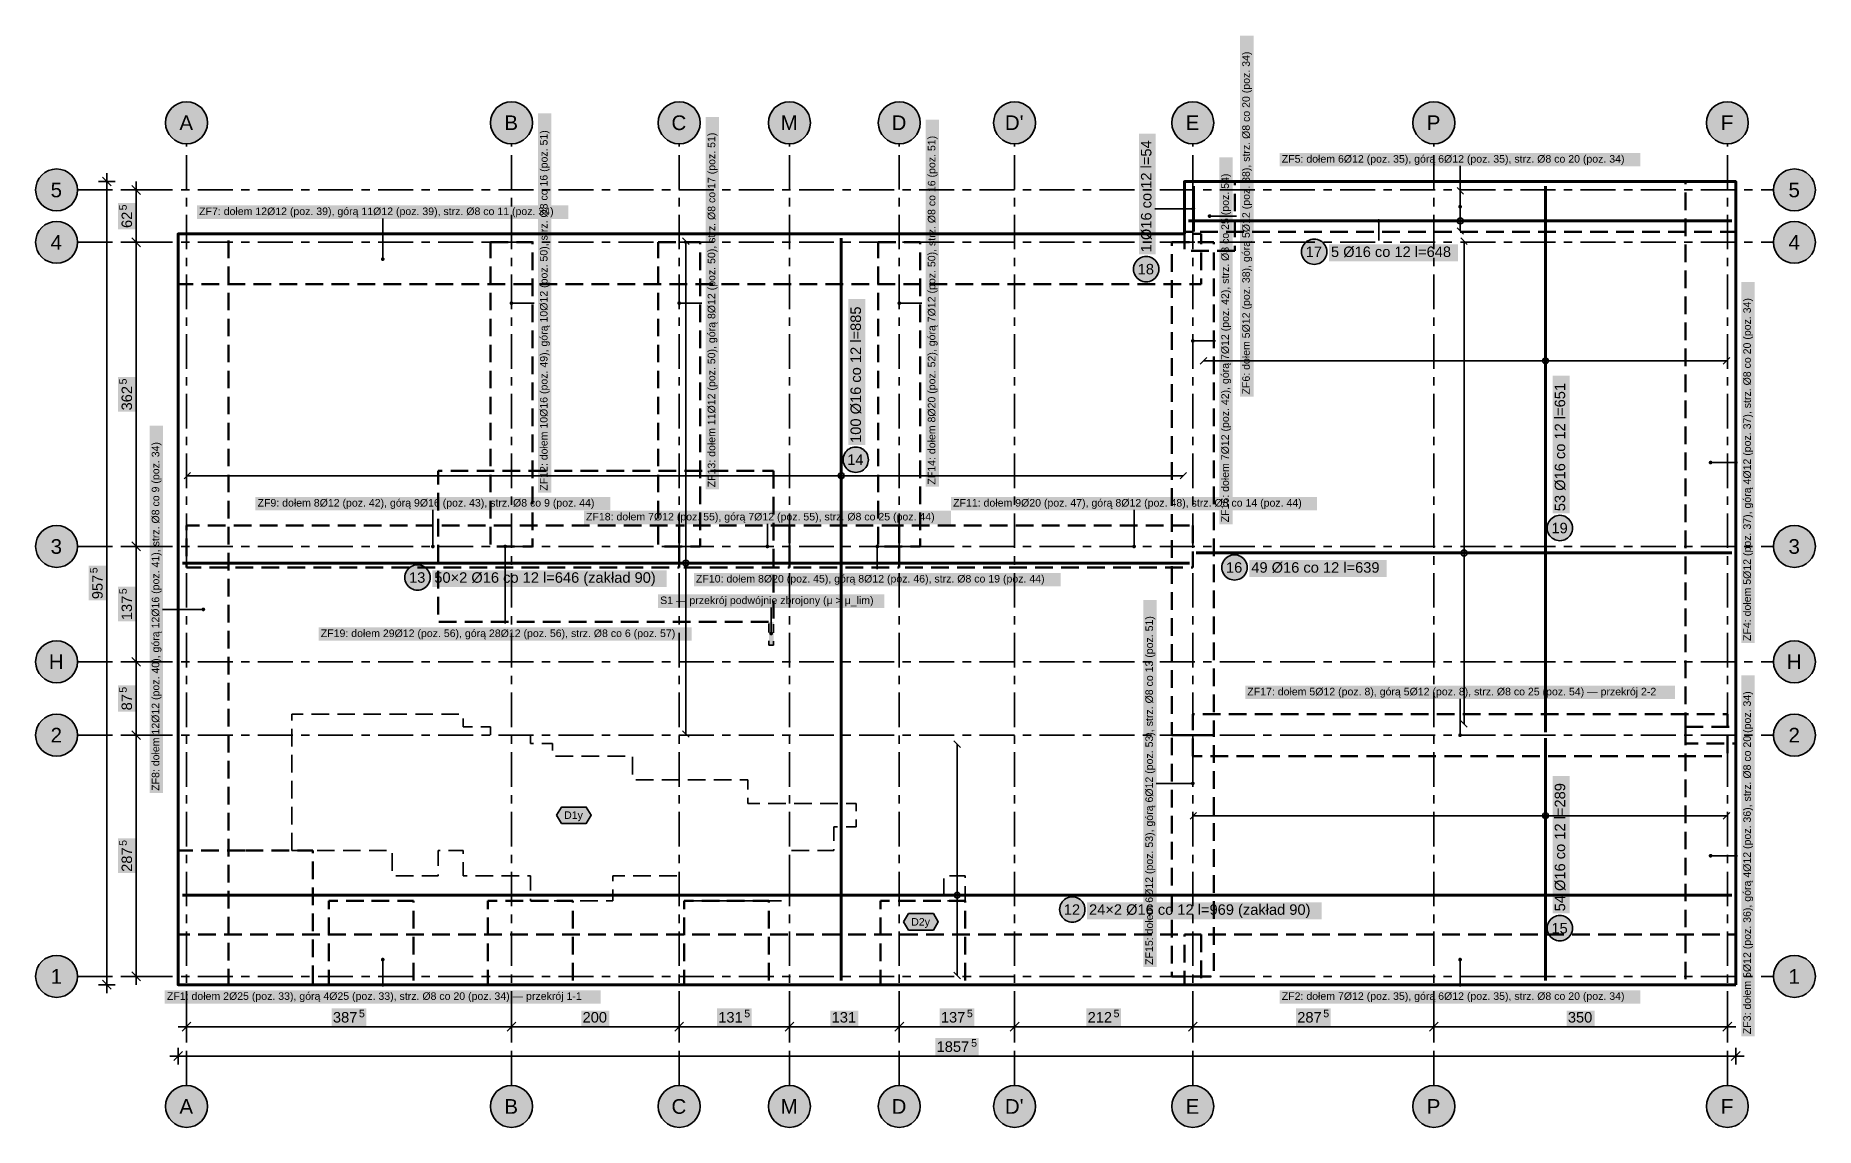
# Model space of a CAD drawing. Header units: metres. Extents: x -1.8 to 19.4, y -1.8 to 11.2.
import ezdxf

# ---------------------------------------------------------------- set-up
doc = ezdxf.new("R2010")
doc.units = ezdxf.units.M
for name, pattern in [('KRESKOWA', [5.25, 4.2, -1.05]), ('KRESKOWA_DROBNA', [3.15, 2.1, -1.05]), ('PUNKTOWA', [10.5, 8.4, -1.05, 0, -1.05])]:
    doc.linetypes.add(name, pattern=pattern)
for name, color, linetype, lineweight in [('A-MASKA', 7, 'Continuous', 18), ('A-OPISY', 2, 'Continuous', 25), ('K-KONSTR', 7, 'Continuous', 50), ('K-OSIE', 1, 'PUNKTOWA', 25), ('K-WYMIARY', 1, 'Continuous', 25), ('K-ZBROJENIE', 1, 'Continuous', 100), ('K-ZBROJENIE-OPIS', 2, 'Continuous', 25)]:
    doc.layers.add(name, color=color, linetype=linetype, lineweight=lineweight)
doc.styles.add('PL_ARIAL', font='arial.ttf')

msp = doc.modelspace()

# ---------------------------------------------------------------- texts
at = {"layer": 'A-OPISY', "style": 'PL_ARIAL'}
for s, p in [('ZF6: dołem 5Ø12 (poz. 38), górą 5Ø12 (poz. 38), strz. Ø8 co 20 (poz. 34)', (12.68, 6.936)), ('ZF12: dołem 10Ø16 (poz. 49), górą 10Ø12 (poz. 50), strz. Ø8 co 16 (poz. 51)', (4.305, 5.789)), ('ZF13: dołem 11Ø12 (poz. 50), górą 8Ø12 (poz. 50), strz. Ø8 co 17 (poz. 51)', (6.305, 5.83)), ('ZF14: dołem 8Ø20 (poz. 52), górą 7Ø12 (poz. 50), strz. Ø8 co 16 (poz. 51)', (8.93, 5.862)), ('ZF16: dołem 7Ø12 (poz. 42), górą 7Ø12 (poz. 42), strz. Ø8 co 25 (poz. 54)', (12.43, 5.412)), ('ZF4: dołem 5Ø12 (poz. 37), górą 4Ø12 (poz. 37), strz. Ø8 co 20 (poz. 34)', (18.655, 3.998)), ('ZF8: dołem 12Ø12 (poz. 40), górą 12Ø16 (poz. 41), strz. Ø8 co 9 (poz. 34)', (-0.325, 2.212)), ('ZF15: dołem 6Ø12 (poz. 53), górą 6Ø12 (poz. 53), strz. Ø8 co 13 (poz. 51)', (11.525, 0.137)), ('ZF3: dołem 5Ø12 (poz. 36), górą 4Ø12 (poz. 36), strz. Ø8 co 20 (poz. 34)', (18.655, -0.689))]:
    msp.add_text(s, height=0.09, rotation=90, dxfattribs=at).set_placement(p)
for s, p in [('ZF5: dołem 6Ø12 (poz. 35), górą 6Ø12 (poz. 35), strz. Ø8 co 20 (poz. 34)', (13.061, 9.7)), ('ZF7: dołem 12Ø12 (poz. 39), górą 11Ø12 (poz. 39), strz. Ø8 co 11 (poz. 34)', (0.15, 9.075)), ('ZF9: dołem 8Ø12 (poz. 42), górą 9Ø16 (poz. 43), strz. Ø8 co 9 (poz. 44)', (0.847, 5.6)), ('ZF18: dołem 7Ø12 (poz. 55), górą 7Ø12 (poz. 55), strz. Ø8 co 25 (poz. 44)', (4.764, 5.435)), ('ZF11: dołem 9Ø20 (poz. 47), górą 8Ø12 (poz. 48), strz. Ø8 co 14 (poz. 44)', (9.142, 5.6)), ('ZF10: dołem 8Ø20 (poz. 45), górą 8Ø12 (poz. 46), strz. Ø8 co 19 (poz. 44)', (6.075, 4.695)), ('ZF19: dołem 29Ø12 (poz. 56), górą 28Ø12 (poz. 56), strz. Ø8 co 6 (poz. 57)', (1.601, 4.045)), ('ZF17: dołem 5Ø12 (poz. 8), górą 5Ø12 (poz. 8), strz. Ø8 co 25 (poz. 54) — przekrój 2-2', (12.65, 3.35)), ('ZF1: dołem 2Ø25 (poz. 33), górą 4Ø25 (poz. 33), strz. Ø8 co 20 (poz. 34) — przekrój 1-1', (-0.234, -0.28)), ('ZF2: dołem 7Ø12 (poz. 35), górą 6Ø12 (poz. 35), strz. Ø8 co 20 (poz. 34)', (13.061, -0.28))]:
    msp.add_text(s, height=0.09, dxfattribs=at).set_placement(p)
at = {"layer": 'K-OSIE', "style": 'PL_ARIAL'}
for s, p in [('A', (-0.085, 10.088)), ('B', (3.79, 10.088)), ('C', (5.783, 10.088)), ('M', (7.084, 10.088)), ('D', (8.408, 10.088)), ("D'", (9.759, 10.088)), ('E', (11.915, 10.088)), ('P', (14.79, 10.088)), ('F', (18.297, 10.088)), ('5', (-1.621, 9.287)), ('5', (19.104, 9.287)), ('4', (-1.621, 8.662)), ('4', (19.104, 8.662)), ('3', (-1.621, 5.037)), ('3', (19.104, 5.037)), ('H', (-1.642, 3.663)), ('H', (19.083, 3.663)), ('2', (-1.621, 2.788)), ('2', (19.104, 2.788)), ('1', (-1.621, -0.088)), ('1', (19.104, -0.088)), ('A', (-0.085, -1.638)), ('B', (3.79, -1.638)), ('C', (5.783, -1.638)), ('M', (7.084, -1.638)), ('D', (8.408, -1.638)), ("D'", (9.759, -1.638)), ('E', (11.915, -1.638)), ('P', (14.79, -1.638)), ('F', (18.297, -1.638))]:
    msp.add_text(s, height=0.175, dxfattribs=at).set_placement(p)
at = {"layer": 'K-WYMIARY', "style": 'PL_ARIAL'}
for s, height, p in [('5', 0.09, (-0.713, 9.131)), ('62', 0.125, (-0.65, 8.921)), ('5', 0.09, (-0.713, 7.056)), ('362', 0.125, (-0.65, 6.746)), ('5', 0.09, (-1.062, 4.806)), ('957', 0.125, (-1, 4.496)), ('5', 0.09, (-0.713, 4.556)), ('137', 0.125, (-0.65, 4.246)), ('5', 0.09, (-0.713, 3.381)), ('87', 0.125, (-0.65, 3.171)), ('5', 0.09, (-0.713, 1.556)), ('287', 0.125, (-0.65, 1.246))]:
    msp.add_text(s, height=height, rotation=90, dxfattribs=at).set_placement(p)
for s, height, p in [('387', 0.125, (1.746, -0.55)), ('5', 0.09, (2.056, -0.487)), ('200', 0.125, (4.723, -0.55)), ('131', 0.125, (6.341, -0.55)), ('5', 0.09, (6.651, -0.487)), ('131', 0.125, (7.693, -0.55)), ('137', 0.125, (8.996, -0.55)), ('5', 0.09, (9.306, -0.487)), ('212', 0.125, (10.746, -0.55)), ('5', 0.09, (11.056, -0.487)), ('287', 0.125, (13.246, -0.55)), ('5', 0.09, (13.556, -0.487)), ('350', 0.125, (16.473, -0.55)), ('1857', 0.125, (8.945, -0.9)), ('5', 0.09, (9.357, -0.838))]:
    msp.add_text(s, height=height, dxfattribs=at).set_placement(p)
at = {"layer": 'K-ZBROJENIE-OPIS', "style": 'PL_ARIAL'}
for s, p in [('1 Ø16 co 12 l=54', (11.507, 8.631)), ('100 Ø16 co 12 l=885', (8.043, 6.359)), ('53 Ø16 co 12 l=651', (16.441, 5.545)), ('54 Ø16 co 12 l=289', (16.441, 0.775))]:
    msp.add_text(s, height=0.125, rotation=90, dxfattribs=at).set_placement(p)
for s, height, p in [('5 Ø16 co 12 l=648', 0.125, (13.648, 8.575)), ('18', 0.125, (11.343, 8.368)), ('17', 0.125, (13.347, 8.575)), ('14', 0.125, (7.879, 6.097)), ('19', 0.125, (16.277, 5.282)), ('16', 0.125, (12.396, 4.812)), ('49 Ø16 co 12 l=639', 0.125, (12.698, 4.812)), ('13', 0.125, (2.654, 4.692)), ('50×2 Ø16 co 12 l=646 (zakład 90)', 0.125, (2.955, 4.692)), ('S1 — przekrój podwójnie zbrojony (μ > μ_lim)', 0.09, (5.648, 4.438)), ('D1y', 0.09, (4.503, 1.877)), ('12', 0.125, (10.462, 0.734)), ('24×2 Ø16 co 12 l=969 (zakład 90)', 0.125, (10.763, 0.734)), ('D2y', 0.09, (8.642, 0.605)), ('15', 0.125, (16.277, 0.512))]:
    msp.add_text(s, height=height, dxfattribs=at).set_placement(p)

# ---------------------------------------------------------------- hatches: boundary and pattern name
at = {"layer": 'A-MASKA', "true_color": 0xffffff}
for points in [[(12.725, 6.911), (12.725, 11.214), (12.565, 11.214), (12.565, 6.911)], [(4.35, 5.764), (4.35, 10.286), (4.19, 10.286), (4.19, 5.764)], [(6.35, 5.805), (6.35, 10.245), (6.19, 10.245), (6.19, 5.805)], [(8.975, 5.837), (8.975, 10.213), (8.815, 10.213), (8.815, 5.837)], [(11.559, 8.606), (11.559, 10.044), (11.357, 10.044), (11.357, 8.606)], [(13.036, 9.655), (17.339, 9.655), (17.339, 9.815), (13.036, 9.815)], [(12.475, 5.387), (12.475, 9.763), (12.315, 9.763), (12.315, 5.387)], [(-0.608, 8.906), (-0.608, 9.219), (-0.818, 9.219), (-0.818, 8.906)], [(0.125, 9.03), (4.555, 9.03), (4.555, 9.19), (0.125, 9.19)], [(13.623, 8.523), (15.163, 8.523), (15.163, 8.725), (13.623, 8.725)], [(8.095, 6.334), (8.095, 8.076), (7.893, 8.076), (7.893, 6.334)], [(18.7, 3.973), (18.7, 8.277), (18.54, 8.277), (18.54, 3.973)], [(-0.608, 6.731), (-0.608, 7.144), (-0.818, 7.144), (-0.818, 6.731)], [(16.493, 5.52), (16.493, 7.16), (16.291, 7.16), (16.291, 5.52)], [(-0.28, 2.187), (-0.28, 6.563), (-0.44, 6.563), (-0.44, 2.187)], [(0.822, 5.555), (5.053, 5.555), (5.053, 5.715), (0.822, 5.715)], [(4.739, 5.39), (9.115, 5.39), (9.115, 5.55), (4.739, 5.55)], [(9.117, 5.555), (13.483, 5.555), (13.483, 5.715), (9.117, 5.715)], [(-0.958, 4.481), (-0.958, 4.894), (-1.167, 4.894), (-1.167, 4.481)], [(12.673, 4.76), (14.313, 4.76), (14.313, 4.962), (12.673, 4.962)], [(2.93, 4.64), (5.727, 4.64), (5.727, 4.842), (2.93, 4.842)], [(6.05, 4.65), (10.426, 4.65), (10.426, 4.81), (6.05, 4.81)], [(-0.608, 4.231), (-0.608, 4.644), (-0.818, 4.644), (-0.818, 4.231)], [(5.623, 4.393), (8.322, 4.393), (8.322, 4.553), (5.623, 4.553)], [(11.57, 0.112), (11.57, 4.488), (11.41, 4.488), (11.41, 0.112)], [(1.576, 4), (6.024, 4), (6.024, 4.16), (1.576, 4.16)], [(-0.608, 3.156), (-0.608, 3.469), (-0.818, 3.469), (-0.818, 3.156)], [(12.625, 3.305), (17.75, 3.305), (17.75, 3.465), (12.625, 3.465)], [(18.7, -0.714), (18.7, 3.589), (18.54, 3.589), (18.54, -0.714)], [(16.493, 0.75), (16.493, 2.39), (16.291, 2.39), (16.291, 0.75)], [(-0.608, 1.231), (-0.608, 1.644), (-0.818, 1.644), (-0.818, 1.231)], [(10.738, 0.682), (13.536, 0.682), (13.536, 0.884), (10.738, 0.884)], [(-0.259, -0.325), (4.939, -0.325), (4.939, -0.165), (-0.259, -0.165)], [(13.036, -0.325), (17.339, -0.325), (17.339, -0.165), (13.036, -0.165)], [(1.731, -0.592), (2.144, -0.592), (2.144, -0.382), (1.731, -0.382)], [(4.708, -0.592), (5.042, -0.592), (5.042, -0.41), (4.708, -0.41)], [(6.326, -0.592), (6.739, -0.592), (6.739, -0.382), (6.326, -0.382)], [(7.678, -0.592), (8.012, -0.592), (8.012, -0.41), (7.678, -0.41)], [(8.981, -0.592), (9.394, -0.592), (9.394, -0.382), (8.981, -0.382)], [(10.731, -0.592), (11.144, -0.592), (11.144, -0.382), (10.731, -0.382)], [(13.231, -0.592), (13.644, -0.592), (13.644, -0.382), (13.231, -0.382)], [(16.458, -0.592), (16.792, -0.592), (16.792, -0.41), (16.458, -0.41)], [(8.93, -0.943), (9.445, -0.943), (9.445, -0.733), (8.93, -0.733)]]:
    msp.add_hatch(color=7, dxfattribs=at).paths.add_polyline_path(points)
at = {"layer": 'A-OPISY', "true_color": 0x000000}
for points in [[(15.21, 9.175), (15.209, 9.181), (15.207, 9.186), (15.203, 9.191), (15.199, 9.194), (15.193, 9.197), (15.188, 9.198), (15.182, 9.197), (15.176, 9.194), (15.172, 9.191), (15.168, 9.186), (15.166, 9.181), (15.165, 9.175), (15.166, 9.169), (15.168, 9.164), (15.172, 9.159), (15.176, 9.156), (15.182, 9.153), (15.188, 9.152), (15.193, 9.153), (15.199, 9.156), (15.203, 9.159), (15.207, 9.164), (15.209, 9.169)], [(12.223, 9.062), (12.222, 9.068), (12.219, 9.074), (12.216, 9.078), (12.211, 9.082), (12.206, 9.084), (12.2, 9.085), (12.194, 9.084), (12.189, 9.082), (12.184, 9.078), (12.181, 9.074), (12.178, 9.068), (12.177, 9.062), (12.178, 9.057), (12.181, 9.051), (12.184, 9.047), (12.189, 9.043), (12.194, 9.041), (12.2, 9.04), (12.206, 9.041), (12.211, 9.043), (12.216, 9.047), (12.219, 9.051), (12.222, 9.057)], [(2.363, 8.55), (2.362, 8.556), (2.359, 8.561), (2.356, 8.566), (2.351, 8.569), (2.346, 8.572), (2.34, 8.573), (2.334, 8.572), (2.329, 8.569), (2.324, 8.566), (2.321, 8.561), (2.318, 8.556), (2.318, 8.55), (2.318, 8.544), (2.321, 8.539), (2.324, 8.534), (2.329, 8.531), (2.334, 8.528), (2.34, 8.527), (2.346, 8.528), (2.351, 8.531), (2.356, 8.534), (2.359, 8.539), (2.362, 8.544)], [(3.897, 8.025), (3.897, 8.031), (3.894, 8.036), (3.891, 8.041), (3.886, 8.044), (3.881, 8.047), (3.875, 8.048), (3.869, 8.047), (3.864, 8.044), (3.859, 8.041), (3.856, 8.036), (3.853, 8.031), (3.853, 8.025), (3.853, 8.019), (3.856, 8.014), (3.859, 8.009), (3.864, 8.006), (3.869, 8.003), (3.875, 8.002), (3.881, 8.003), (3.886, 8.006), (3.891, 8.009), (3.894, 8.014), (3.897, 8.019)], [(5.897, 8.025), (5.897, 8.031), (5.894, 8.036), (5.891, 8.041), (5.886, 8.044), (5.881, 8.047), (5.875, 8.048), (5.869, 8.047), (5.864, 8.044), (5.859, 8.041), (5.856, 8.036), (5.853, 8.031), (5.853, 8.025), (5.853, 8.019), (5.856, 8.014), (5.859, 8.009), (5.864, 8.006), (5.869, 8.003), (5.875, 8.002), (5.881, 8.003), (5.886, 8.006), (5.891, 8.009), (5.894, 8.014), (5.897, 8.019)], [(8.523, 8.025), (8.522, 8.031), (8.519, 8.036), (8.516, 8.041), (8.511, 8.044), (8.506, 8.047), (8.5, 8.048), (8.494, 8.047), (8.489, 8.044), (8.484, 8.041), (8.481, 8.036), (8.478, 8.031), (8.477, 8.025), (8.478, 8.019), (8.481, 8.014), (8.484, 8.009), (8.489, 8.006), (8.494, 8.003), (8.5, 8.002), (8.506, 8.003), (8.511, 8.006), (8.516, 8.009), (8.519, 8.014), (8.522, 8.019)], [(12.023, 7.575), (12.022, 7.581), (12.019, 7.586), (12.016, 7.591), (12.011, 7.594), (12.006, 7.597), (12, 7.598), (11.994, 7.597), (11.989, 7.594), (11.984, 7.591), (11.981, 7.586), (11.978, 7.581), (11.977, 7.575), (11.978, 7.569), (11.981, 7.564), (11.984, 7.559), (11.989, 7.556), (11.994, 7.553), (12, 7.553), (12.006, 7.553), (12.011, 7.556), (12.016, 7.559), (12.019, 7.564), (12.022, 7.569)], [(18.198, 6.125), (18.197, 6.131), (18.194, 6.136), (18.191, 6.141), (18.186, 6.144), (18.181, 6.147), (18.175, 6.147), (18.169, 6.147), (18.164, 6.144), (18.159, 6.141), (18.156, 6.136), (18.153, 6.131), (18.152, 6.125), (18.153, 6.119), (18.156, 6.114), (18.159, 6.109), (18.164, 6.106), (18.169, 6.103), (18.175, 6.103), (18.181, 6.103), (18.186, 6.106), (18.191, 6.109), (18.194, 6.114), (18.197, 6.119)], [(2.96, 5.125), (2.959, 5.131), (2.957, 5.136), (2.953, 5.141), (2.949, 5.144), (2.943, 5.147), (2.938, 5.147), (2.932, 5.147), (2.926, 5.144), (2.922, 5.141), (2.918, 5.136), (2.916, 5.131), (2.915, 5.125), (2.916, 5.119), (2.918, 5.114), (2.922, 5.109), (2.926, 5.106), (2.932, 5.103), (2.938, 5.103), (2.943, 5.103), (2.949, 5.106), (2.953, 5.109), (2.957, 5.114), (2.959, 5.119)], [(3.822, 5.125), (3.822, 5.131), (3.819, 5.136), (3.816, 5.141), (3.811, 5.144), (3.806, 5.147), (3.8, 5.147), (3.794, 5.147), (3.789, 5.144), (3.784, 5.141), (3.781, 5.136), (3.778, 5.131), (3.777, 5.125), (3.778, 5.119), (3.781, 5.114), (3.784, 5.109), (3.789, 5.106), (3.794, 5.103), (3.8, 5.103), (3.806, 5.103), (3.811, 5.106), (3.816, 5.109), (3.819, 5.114), (3.822, 5.119)], [(6.95, 5.125), (6.949, 5.131), (6.946, 5.136), (6.943, 5.141), (6.938, 5.144), (6.933, 5.147), (6.927, 5.147), (6.921, 5.147), (6.916, 5.144), (6.911, 5.141), (6.908, 5.136), (6.905, 5.131), (6.905, 5.125), (6.905, 5.119), (6.908, 5.114), (6.911, 5.109), (6.916, 5.106), (6.921, 5.103), (6.927, 5.103), (6.933, 5.103), (6.938, 5.106), (6.943, 5.109), (6.946, 5.114), (6.949, 5.119)], [(8.261, 5.125), (8.26, 5.131), (8.257, 5.136), (8.254, 5.141), (8.249, 5.144), (8.244, 5.147), (8.238, 5.147), (8.232, 5.147), (8.227, 5.144), (8.222, 5.141), (8.219, 5.136), (8.216, 5.131), (8.216, 5.125), (8.216, 5.119), (8.219, 5.114), (8.222, 5.109), (8.227, 5.106), (8.232, 5.103), (8.238, 5.103), (8.244, 5.103), (8.249, 5.106), (8.254, 5.109), (8.257, 5.114), (8.26, 5.119)], [(11.323, 5.125), (11.322, 5.131), (11.319, 5.136), (11.316, 5.141), (11.311, 5.144), (11.306, 5.147), (11.3, 5.147), (11.294, 5.147), (11.289, 5.144), (11.284, 5.141), (11.281, 5.136), (11.278, 5.131), (11.277, 5.125), (11.278, 5.119), (11.281, 5.114), (11.284, 5.109), (11.289, 5.106), (11.294, 5.103), (11.3, 5.103), (11.306, 5.103), (11.311, 5.106), (11.316, 5.109), (11.319, 5.114), (11.322, 5.119)], [(0.223, 4.375), (0.222, 4.381), (0.219, 4.386), (0.216, 4.391), (0.211, 4.394), (0.206, 4.397), (0.2, 4.397), (0.194, 4.397), (0.189, 4.394), (0.184, 4.391), (0.181, 4.386), (0.178, 4.381), (0.178, 4.375), (0.178, 4.369), (0.181, 4.364), (0.184, 4.359), (0.189, 4.356), (0.194, 4.353), (0.2, 4.353), (0.206, 4.353), (0.211, 4.356), (0.216, 4.359), (0.219, 4.364), (0.222, 4.369)], [(15.21, 2.875), (15.209, 2.881), (15.207, 2.886), (15.203, 2.891), (15.199, 2.894), (15.193, 2.897), (15.188, 2.897), (15.182, 2.897), (15.176, 2.894), (15.172, 2.891), (15.168, 2.886), (15.166, 2.881), (15.165, 2.875), (15.166, 2.869), (15.168, 2.864), (15.172, 2.859), (15.176, 2.856), (15.182, 2.853), (15.188, 2.853), (15.193, 2.853), (15.199, 2.856), (15.203, 2.859), (15.207, 2.864), (15.209, 2.869)], [(12.023, 2.3), (12.022, 2.306), (12.019, 2.311), (12.016, 2.316), (12.011, 2.319), (12.006, 2.322), (12, 2.322), (11.994, 2.322), (11.989, 2.319), (11.984, 2.316), (11.981, 2.311), (11.978, 2.306), (11.977, 2.3), (11.978, 2.294), (11.981, 2.289), (11.984, 2.284), (11.989, 2.281), (11.994, 2.278), (12, 2.277), (12.006, 2.278), (12.011, 2.281), (12.016, 2.284), (12.019, 2.289), (12.022, 2.294)], [(18.198, 1.438), (18.197, 1.443), (18.194, 1.449), (18.191, 1.453), (18.186, 1.457), (18.181, 1.459), (18.175, 1.46), (18.169, 1.459), (18.164, 1.457), (18.159, 1.453), (18.156, 1.449), (18.153, 1.443), (18.152, 1.438), (18.153, 1.432), (18.156, 1.426), (18.159, 1.422), (18.164, 1.418), (18.169, 1.416), (18.175, 1.415), (18.181, 1.416), (18.186, 1.418), (18.191, 1.422), (18.194, 1.426), (18.197, 1.432)], [(2.363, 0.2), (2.362, 0.206), (2.359, 0.211), (2.356, 0.216), (2.351, 0.219), (2.346, 0.222), (2.34, 0.223), (2.334, 0.222), (2.329, 0.219), (2.324, 0.216), (2.321, 0.211), (2.318, 0.206), (2.318, 0.2), (2.318, 0.194), (2.321, 0.189), (2.324, 0.184), (2.329, 0.181), (2.334, 0.178), (2.34, 0.178), (2.346, 0.178), (2.351, 0.181), (2.356, 0.184), (2.359, 0.189), (2.362, 0.194)], [(15.21, 0.2), (15.209, 0.206), (15.207, 0.211), (15.203, 0.216), (15.199, 0.219), (15.193, 0.222), (15.188, 0.223), (15.182, 0.222), (15.176, 0.219), (15.172, 0.216), (15.168, 0.211), (15.166, 0.206), (15.165, 0.2), (15.166, 0.194), (15.168, 0.189), (15.172, 0.184), (15.176, 0.181), (15.182, 0.178), (15.188, 0.178), (15.193, 0.178), (15.199, 0.181), (15.203, 0.184), (15.207, 0.189), (15.209, 0.194)]]:
    msp.add_hatch(color=7, dxfattribs=at).paths.add_polyline_path(points)
at = {"layer": 'K-KONSTR', "true_color": 0xf2c4c4}
msp.add_hatch(color=7, dxfattribs=at).paths.add_polyline_path([(7, 3.95), (6.945, 3.95), (6.945, 4.225), (7, 4.225)])
at = {"layer": 'K-OSIE', "true_color": 0xffffff}
for points in [[(0.25, 10.175), (0.248, 10.208), (0.241, 10.24), (0.231, 10.271), (0.217, 10.3), (0.198, 10.327), (0.177, 10.352), (0.152, 10.373), (0.125, 10.392), (0.096, 10.406), (0.065, 10.416), (0.033, 10.423), (0, 10.425), (-0.033, 10.423), (-0.065, 10.416), (-0.096, 10.406), (-0.125, 10.392), (-0.152, 10.373), (-0.177, 10.352), (-0.198, 10.327), (-0.217, 10.3), (-0.231, 10.271), (-0.241, 10.24), (-0.248, 10.208), (-0.25, 10.175), (-0.248, 10.142), (-0.241, 10.11), (-0.231, 10.079), (-0.217, 10.05), (-0.198, 10.023), (-0.177, 9.998), (-0.152, 9.977), (-0.125, 9.958), (-0.096, 9.944), (-0.065, 9.934), (-0.033, 9.927), (0, 9.925), (0.033, 9.927), (0.065, 9.934), (0.096, 9.944), (0.125, 9.958), (0.152, 9.977), (0.177, 9.998), (0.198, 10.023), (0.217, 10.05), (0.231, 10.079), (0.241, 10.11), (0.248, 10.142)], [(4.125, 10.175), (4.123, 10.208), (4.116, 10.24), (4.106, 10.271), (4.092, 10.3), (4.073, 10.327), (4.052, 10.352), (4.027, 10.373), (4, 10.392), (3.971, 10.406), (3.94, 10.416), (3.908, 10.423), (3.875, 10.425), (3.842, 10.423), (3.81, 10.416), (3.779, 10.406), (3.75, 10.392), (3.723, 10.373), (3.698, 10.352), (3.677, 10.327), (3.658, 10.3), (3.644, 10.271), (3.634, 10.24), (3.627, 10.208), (3.625, 10.175), (3.627, 10.142), (3.634, 10.11), (3.644, 10.079), (3.658, 10.05), (3.677, 10.023), (3.698, 9.998), (3.723, 9.977), (3.75, 9.958), (3.779, 9.944), (3.81, 9.934), (3.842, 9.927), (3.875, 9.925), (3.908, 9.927), (3.94, 9.934), (3.971, 9.944), (4, 9.958), (4.027, 9.977), (4.052, 9.998), (4.073, 10.023), (4.092, 10.05), (4.106, 10.079), (4.116, 10.11), (4.123, 10.142)], [(6.125, 10.175), (6.123, 10.208), (6.116, 10.24), (6.106, 10.271), (6.092, 10.3), (6.073, 10.327), (6.052, 10.352), (6.027, 10.373), (6, 10.392), (5.971, 10.406), (5.94, 10.416), (5.908, 10.423), (5.875, 10.425), (5.842, 10.423), (5.81, 10.416), (5.779, 10.406), (5.75, 10.392), (5.723, 10.373), (5.698, 10.352), (5.677, 10.327), (5.658, 10.3), (5.644, 10.271), (5.634, 10.24), (5.627, 10.208), (5.625, 10.175), (5.627, 10.142), (5.634, 10.11), (5.644, 10.079), (5.658, 10.05), (5.677, 10.023), (5.698, 9.998), (5.723, 9.977), (5.75, 9.958), (5.779, 9.944), (5.81, 9.934), (5.842, 9.927), (5.875, 9.925), (5.908, 9.927), (5.94, 9.934), (5.971, 9.944), (6, 9.958), (6.027, 9.977), (6.052, 9.998), (6.073, 10.023), (6.092, 10.05), (6.106, 10.079), (6.116, 10.11), (6.123, 10.142)], [(7.44, 10.175), (7.438, 10.208), (7.431, 10.24), (7.421, 10.271), (7.407, 10.3), (7.388, 10.327), (7.367, 10.352), (7.342, 10.373), (7.315, 10.392), (7.286, 10.406), (7.255, 10.416), (7.223, 10.423), (7.19, 10.425), (7.157, 10.423), (7.125, 10.416), (7.094, 10.406), (7.065, 10.392), (7.038, 10.373), (7.013, 10.352), (6.992, 10.327), (6.973, 10.3), (6.959, 10.271), (6.949, 10.24), (6.942, 10.208), (6.94, 10.175), (6.942, 10.142), (6.949, 10.11), (6.959, 10.079), (6.973, 10.05), (6.992, 10.023), (7.013, 9.998), (7.038, 9.977), (7.065, 9.958), (7.094, 9.944), (7.125, 9.934), (7.157, 9.927), (7.19, 9.925), (7.223, 9.927), (7.255, 9.934), (7.286, 9.944), (7.315, 9.958), (7.342, 9.977), (7.367, 9.998), (7.388, 10.023), (7.407, 10.05), (7.421, 10.079), (7.431, 10.11), (7.438, 10.142)], [(8.75, 10.175), (8.748, 10.208), (8.741, 10.24), (8.731, 10.271), (8.717, 10.3), (8.698, 10.327), (8.677, 10.352), (8.652, 10.373), (8.625, 10.392), (8.596, 10.406), (8.565, 10.416), (8.533, 10.423), (8.5, 10.425), (8.467, 10.423), (8.435, 10.416), (8.404, 10.406), (8.375, 10.392), (8.348, 10.373), (8.323, 10.352), (8.302, 10.327), (8.283, 10.3), (8.269, 10.271), (8.259, 10.24), (8.252, 10.208), (8.25, 10.175), (8.252, 10.142), (8.259, 10.11), (8.269, 10.079), (8.283, 10.05), (8.302, 10.023), (8.323, 9.998), (8.348, 9.977), (8.375, 9.958), (8.404, 9.944), (8.435, 9.934), (8.467, 9.927), (8.5, 9.925), (8.533, 9.927), (8.565, 9.934), (8.596, 9.944), (8.625, 9.958), (8.652, 9.977), (8.677, 9.998), (8.698, 10.023), (8.717, 10.05), (8.731, 10.079), (8.741, 10.11), (8.748, 10.142)], [(10.125, 10.175), (10.123, 10.208), (10.116, 10.24), (10.106, 10.271), (10.092, 10.3), (10.073, 10.327), (10.052, 10.352), (10.027, 10.373), (10, 10.392), (9.971, 10.406), (9.94, 10.416), (9.908, 10.423), (9.875, 10.425), (9.842, 10.423), (9.81, 10.416), (9.779, 10.406), (9.75, 10.392), (9.723, 10.373), (9.698, 10.352), (9.677, 10.327), (9.658, 10.3), (9.644, 10.271), (9.634, 10.24), (9.627, 10.208), (9.625, 10.175), (9.627, 10.142), (9.634, 10.11), (9.644, 10.079), (9.658, 10.05), (9.677, 10.023), (9.698, 9.998), (9.723, 9.977), (9.75, 9.958), (9.779, 9.944), (9.81, 9.934), (9.842, 9.927), (9.875, 9.925), (9.908, 9.927), (9.94, 9.934), (9.971, 9.944), (10, 9.958), (10.027, 9.977), (10.052, 9.998), (10.073, 10.023), (10.092, 10.05), (10.106, 10.079), (10.116, 10.11), (10.123, 10.142)], [(12.25, 10.175), (12.248, 10.208), (12.241, 10.24), (12.231, 10.271), (12.217, 10.3), (12.198, 10.327), (12.177, 10.352), (12.152, 10.373), (12.125, 10.392), (12.096, 10.406), (12.065, 10.416), (12.033, 10.423), (12, 10.425), (11.967, 10.423), (11.935, 10.416), (11.904, 10.406), (11.875, 10.392), (11.848, 10.373), (11.823, 10.352), (11.802, 10.327), (11.783, 10.3), (11.769, 10.271), (11.759, 10.24), (11.752, 10.208), (11.75, 10.175), (11.752, 10.142), (11.759, 10.11), (11.769, 10.079), (11.783, 10.05), (11.802, 10.023), (11.823, 9.998), (11.848, 9.977), (11.875, 9.958), (11.904, 9.944), (11.935, 9.934), (11.967, 9.927), (12, 9.925), (12.033, 9.927), (12.065, 9.934), (12.096, 9.944), (12.125, 9.958), (12.152, 9.977), (12.177, 9.998), (12.198, 10.023), (12.217, 10.05), (12.231, 10.079), (12.241, 10.11), (12.248, 10.142)], [(15.125, 10.175), (15.123, 10.208), (15.116, 10.24), (15.106, 10.271), (15.092, 10.3), (15.073, 10.327), (15.052, 10.352), (15.027, 10.373), (15, 10.392), (14.971, 10.406), (14.94, 10.416), (14.908, 10.423), (14.875, 10.425), (14.842, 10.423), (14.81, 10.416), (14.779, 10.406), (14.75, 10.392), (14.723, 10.373), (14.698, 10.352), (14.677, 10.327), (14.658, 10.3), (14.644, 10.271), (14.634, 10.24), (14.627, 10.208), (14.625, 10.175), (14.627, 10.142), (14.634, 10.11), (14.644, 10.079), (14.658, 10.05), (14.677, 10.023), (14.698, 9.998), (14.723, 9.977), (14.75, 9.958), (14.779, 9.944), (14.81, 9.934), (14.842, 9.927), (14.875, 9.925), (14.908, 9.927), (14.94, 9.934), (14.971, 9.944), (15, 9.958), (15.027, 9.977), (15.052, 9.998), (15.073, 10.023), (15.092, 10.05), (15.106, 10.079), (15.116, 10.11), (15.123, 10.142)], [(18.625, 10.175), (18.623, 10.208), (18.616, 10.24), (18.606, 10.271), (18.592, 10.3), (18.573, 10.327), (18.552, 10.352), (18.527, 10.373), (18.5, 10.392), (18.471, 10.406), (18.44, 10.416), (18.408, 10.423), (18.375, 10.425), (18.342, 10.423), (18.31, 10.416), (18.279, 10.406), (18.25, 10.392), (18.223, 10.373), (18.198, 10.352), (18.177, 10.327), (18.158, 10.3), (18.144, 10.271), (18.134, 10.24), (18.127, 10.208), (18.125, 10.175), (18.127, 10.142), (18.134, 10.11), (18.144, 10.079), (18.158, 10.05), (18.177, 10.023), (18.198, 9.998), (18.223, 9.977), (18.25, 9.958), (18.279, 9.944), (18.31, 9.934), (18.342, 9.927), (18.375, 9.925), (18.408, 9.927), (18.44, 9.934), (18.471, 9.944), (18.5, 9.958), (18.527, 9.977), (18.552, 9.998), (18.573, 10.023), (18.592, 10.05), (18.606, 10.079), (18.616, 10.11), (18.623, 10.142)], [(-1.3, 9.375), (-1.302, 9.408), (-1.309, 9.44), (-1.319, 9.471), (-1.333, 9.5), (-1.352, 9.527), (-1.373, 9.552), (-1.398, 9.573), (-1.425, 9.592), (-1.454, 9.606), (-1.485, 9.616), (-1.517, 9.623), (-1.55, 9.625), (-1.583, 9.623), (-1.615, 9.616), (-1.646, 9.606), (-1.675, 9.592), (-1.702, 9.573), (-1.727, 9.552), (-1.748, 9.527), (-1.767, 9.5), (-1.781, 9.471), (-1.791, 9.44), (-1.798, 9.408), (-1.8, 9.375), (-1.798, 9.342), (-1.791, 9.31), (-1.781, 9.279), (-1.767, 9.25), (-1.748, 9.223), (-1.727, 9.198), (-1.702, 9.177), (-1.675, 9.158), (-1.646, 9.144), (-1.615, 9.134), (-1.583, 9.127), (-1.55, 9.125), (-1.517, 9.127), (-1.485, 9.134), (-1.454, 9.144), (-1.425, 9.158), (-1.398, 9.177), (-1.373, 9.198), (-1.352, 9.223), (-1.333, 9.25), (-1.319, 9.279), (-1.309, 9.31), (-1.302, 9.342)], [(19.425, 9.375), (19.423, 9.408), (19.416, 9.44), (19.406, 9.471), (19.392, 9.5), (19.373, 9.527), (19.352, 9.552), (19.327, 9.573), (19.3, 9.592), (19.271, 9.606), (19.24, 9.616), (19.208, 9.623), (19.175, 9.625), (19.142, 9.623), (19.11, 9.616), (19.079, 9.606), (19.05, 9.592), (19.023, 9.573), (18.998, 9.552), (18.977, 9.527), (18.958, 9.5), (18.944, 9.471), (18.934, 9.44), (18.927, 9.408), (18.925, 9.375), (18.927, 9.342), (18.934, 9.31), (18.944, 9.279), (18.958, 9.25), (18.977, 9.223), (18.998, 9.198), (19.023, 9.177), (19.05, 9.158), (19.079, 9.144), (19.11, 9.134), (19.142, 9.127), (19.175, 9.125), (19.208, 9.127), (19.24, 9.134), (19.271, 9.144), (19.3, 9.158), (19.327, 9.177), (19.352, 9.198), (19.373, 9.223), (19.392, 9.25), (19.406, 9.279), (19.416, 9.31), (19.423, 9.342)], [(-1.3, 8.75), (-1.302, 8.783), (-1.309, 8.815), (-1.319, 8.846), (-1.333, 8.875), (-1.352, 8.902), (-1.373, 8.927), (-1.398, 8.948), (-1.425, 8.967), (-1.454, 8.981), (-1.485, 8.991), (-1.517, 8.998), (-1.55, 9), (-1.583, 8.998), (-1.615, 8.991), (-1.646, 8.981), (-1.675, 8.967), (-1.702, 8.948), (-1.727, 8.927), (-1.748, 8.902), (-1.767, 8.875), (-1.781, 8.846), (-1.791, 8.815), (-1.798, 8.783), (-1.8, 8.75), (-1.798, 8.717), (-1.791, 8.685), (-1.781, 8.654), (-1.767, 8.625), (-1.748, 8.598), (-1.727, 8.573), (-1.702, 8.552), (-1.675, 8.533), (-1.646, 8.519), (-1.615, 8.509), (-1.583, 8.502), (-1.55, 8.5), (-1.517, 8.502), (-1.485, 8.509), (-1.454, 8.519), (-1.425, 8.533), (-1.398, 8.552), (-1.373, 8.573), (-1.352, 8.598), (-1.333, 8.625), (-1.319, 8.654), (-1.309, 8.685), (-1.302, 8.717)], [(19.425, 8.75), (19.423, 8.783), (19.416, 8.815), (19.406, 8.846), (19.392, 8.875), (19.373, 8.902), (19.352, 8.927), (19.327, 8.948), (19.3, 8.967), (19.271, 8.981), (19.24, 8.991), (19.208, 8.998), (19.175, 9), (19.142, 8.998), (19.11, 8.991), (19.079, 8.981), (19.05, 8.967), (19.023, 8.948), (18.998, 8.927), (18.977, 8.902), (18.958, 8.875), (18.944, 8.846), (18.934, 8.815), (18.927, 8.783), (18.925, 8.75), (18.927, 8.717), (18.934, 8.685), (18.944, 8.654), (18.958, 8.625), (18.977, 8.598), (18.998, 8.573), (19.023, 8.552), (19.05, 8.533), (19.079, 8.519), (19.11, 8.509), (19.142, 8.502), (19.175, 8.5), (19.208, 8.502), (19.24, 8.509), (19.271, 8.519), (19.3, 8.533), (19.327, 8.552), (19.352, 8.573), (19.373, 8.598), (19.392, 8.625), (19.406, 8.654), (19.416, 8.685), (19.423, 8.717)], [(-1.3, 5.125), (-1.302, 5.158), (-1.309, 5.19), (-1.319, 5.221), (-1.333, 5.25), (-1.352, 5.277), (-1.373, 5.302), (-1.398, 5.323), (-1.425, 5.342), (-1.454, 5.356), (-1.485, 5.366), (-1.517, 5.373), (-1.55, 5.375), (-1.583, 5.373), (-1.615, 5.366), (-1.646, 5.356), (-1.675, 5.342), (-1.702, 5.323), (-1.727, 5.302), (-1.748, 5.277), (-1.767, 5.25), (-1.781, 5.221), (-1.791, 5.19), (-1.798, 5.158), (-1.8, 5.125), (-1.798, 5.092), (-1.791, 5.06), (-1.781, 5.029), (-1.767, 5), (-1.748, 4.973), (-1.727, 4.948), (-1.702, 4.927), (-1.675, 4.908), (-1.646, 4.894), (-1.615, 4.884), (-1.583, 4.877), (-1.55, 4.875), (-1.517, 4.877), (-1.485, 4.884), (-1.454, 4.894), (-1.425, 4.908), (-1.398, 4.927), (-1.373, 4.948), (-1.352, 4.973), (-1.333, 5), (-1.319, 5.029), (-1.309, 5.06), (-1.302, 5.092)], [(19.425, 5.125), (19.423, 5.158), (19.416, 5.19), (19.406, 5.221), (19.392, 5.25), (19.373, 5.277), (19.352, 5.302), (19.327, 5.323), (19.3, 5.342), (19.271, 5.356), (19.24, 5.366), (19.208, 5.373), (19.175, 5.375), (19.142, 5.373), (19.11, 5.366), (19.079, 5.356), (19.05, 5.342), (19.023, 5.323), (18.998, 5.302), (18.977, 5.277), (18.958, 5.25), (18.944, 5.221), (18.934, 5.19), (18.927, 5.158), (18.925, 5.125), (18.927, 5.092), (18.934, 5.06), (18.944, 5.029), (18.958, 5), (18.977, 4.973), (18.998, 4.948), (19.023, 4.927), (19.05, 4.908), (19.079, 4.894), (19.11, 4.884), (19.142, 4.877), (19.175, 4.875), (19.208, 4.877), (19.24, 4.884), (19.271, 4.894), (19.3, 4.908), (19.327, 4.927), (19.352, 4.948), (19.373, 4.973), (19.392, 5), (19.406, 5.029), (19.416, 5.06), (19.423, 5.092)], [(-1.3, 3.75), (-1.302, 3.783), (-1.309, 3.815), (-1.319, 3.846), (-1.333, 3.875), (-1.352, 3.902), (-1.373, 3.927), (-1.398, 3.948), (-1.425, 3.967), (-1.454, 3.981), (-1.485, 3.991), (-1.517, 3.998), (-1.55, 4), (-1.583, 3.998), (-1.615, 3.991), (-1.646, 3.981), (-1.675, 3.967), (-1.702, 3.948), (-1.727, 3.927), (-1.748, 3.902), (-1.767, 3.875), (-1.781, 3.846), (-1.791, 3.815), (-1.798, 3.783), (-1.8, 3.75), (-1.798, 3.717), (-1.791, 3.685), (-1.781, 3.654), (-1.767, 3.625), (-1.748, 3.598), (-1.727, 3.573), (-1.702, 3.552), (-1.675, 3.533), (-1.646, 3.519), (-1.615, 3.509), (-1.583, 3.502), (-1.55, 3.5), (-1.517, 3.502), (-1.485, 3.509), (-1.454, 3.519), (-1.425, 3.533), (-1.398, 3.552), (-1.373, 3.573), (-1.352, 3.598), (-1.333, 3.625), (-1.319, 3.654), (-1.309, 3.685), (-1.302, 3.717)], [(19.425, 3.75), (19.423, 3.783), (19.416, 3.815), (19.406, 3.846), (19.392, 3.875), (19.373, 3.902), (19.352, 3.927), (19.327, 3.948), (19.3, 3.967), (19.271, 3.981), (19.24, 3.991), (19.208, 3.998), (19.175, 4), (19.142, 3.998), (19.11, 3.991), (19.079, 3.981), (19.05, 3.967), (19.023, 3.948), (18.998, 3.927), (18.977, 3.902), (18.958, 3.875), (18.944, 3.846), (18.934, 3.815), (18.927, 3.783), (18.925, 3.75), (18.927, 3.717), (18.934, 3.685), (18.944, 3.654), (18.958, 3.625), (18.977, 3.598), (18.998, 3.573), (19.023, 3.552), (19.05, 3.533), (19.079, 3.519), (19.11, 3.509), (19.142, 3.502), (19.175, 3.5), (19.208, 3.502), (19.24, 3.509), (19.271, 3.519), (19.3, 3.533), (19.327, 3.552), (19.352, 3.573), (19.373, 3.598), (19.392, 3.625), (19.406, 3.654), (19.416, 3.685), (19.423, 3.717)], [(-1.3, 2.875), (-1.302, 2.908), (-1.309, 2.94), (-1.319, 2.971), (-1.333, 3), (-1.352, 3.027), (-1.373, 3.052), (-1.398, 3.073), (-1.425, 3.092), (-1.454, 3.106), (-1.485, 3.116), (-1.517, 3.123), (-1.55, 3.125), (-1.583, 3.123), (-1.615, 3.116), (-1.646, 3.106), (-1.675, 3.092), (-1.702, 3.073), (-1.727, 3.052), (-1.748, 3.027), (-1.767, 3), (-1.781, 2.971), (-1.791, 2.94), (-1.798, 2.908), (-1.8, 2.875), (-1.798, 2.842), (-1.791, 2.81), (-1.781, 2.779), (-1.767, 2.75), (-1.748, 2.723), (-1.727, 2.698), (-1.702, 2.677), (-1.675, 2.658), (-1.646, 2.644), (-1.615, 2.634), (-1.583, 2.627), (-1.55, 2.625), (-1.517, 2.627), (-1.485, 2.634), (-1.454, 2.644), (-1.425, 2.658), (-1.398, 2.677), (-1.373, 2.698), (-1.352, 2.723), (-1.333, 2.75), (-1.319, 2.779), (-1.309, 2.81), (-1.302, 2.842)], [(19.425, 2.875), (19.423, 2.908), (19.416, 2.94), (19.406, 2.971), (19.392, 3), (19.373, 3.027), (19.352, 3.052), (19.327, 3.073), (19.3, 3.092), (19.271, 3.106), (19.24, 3.116), (19.208, 3.123), (19.175, 3.125), (19.142, 3.123), (19.11, 3.116), (19.079, 3.106), (19.05, 3.092), (19.023, 3.073), (18.998, 3.052), (18.977, 3.027), (18.958, 3), (18.944, 2.971), (18.934, 2.94), (18.927, 2.908), (18.925, 2.875), (18.927, 2.842), (18.934, 2.81), (18.944, 2.779), (18.958, 2.75), (18.977, 2.723), (18.998, 2.698), (19.023, 2.677), (19.05, 2.658), (19.079, 2.644), (19.11, 2.634), (19.142, 2.627), (19.175, 2.625), (19.208, 2.627), (19.24, 2.634), (19.271, 2.644), (19.3, 2.658), (19.327, 2.677), (19.352, 2.698), (19.373, 2.723), (19.392, 2.75), (19.406, 2.779), (19.416, 2.81), (19.423, 2.842)], [(-1.3, 0), (-1.302, 0.033), (-1.309, 0.065), (-1.319, 0.096), (-1.333, 0.125), (-1.352, 0.152), (-1.373, 0.177), (-1.398, 0.198), (-1.425, 0.217), (-1.454, 0.231), (-1.485, 0.241), (-1.517, 0.248), (-1.55, 0.25), (-1.583, 0.248), (-1.615, 0.241), (-1.646, 0.231), (-1.675, 0.217), (-1.702, 0.198), (-1.727, 0.177), (-1.748, 0.152), (-1.767, 0.125), (-1.781, 0.096), (-1.791, 0.065), (-1.798, 0.033), (-1.8, 0), (-1.798, -0.033), (-1.791, -0.065), (-1.781, -0.096), (-1.767, -0.125), (-1.748, -0.152), (-1.727, -0.177), (-1.702, -0.198), (-1.675, -0.217), (-1.646, -0.231), (-1.615, -0.241), (-1.583, -0.248), (-1.55, -0.25), (-1.517, -0.248), (-1.485, -0.241), (-1.454, -0.231), (-1.425, -0.217), (-1.398, -0.198), (-1.373, -0.177), (-1.352, -0.152), (-1.333, -0.125), (-1.319, -0.096), (-1.309, -0.065), (-1.302, -0.033)], [(19.425, 0), (19.423, 0.033), (19.416, 0.065), (19.406, 0.096), (19.392, 0.125), (19.373, 0.152), (19.352, 0.177), (19.327, 0.198), (19.3, 0.217), (19.271, 0.231), (19.24, 0.241), (19.208, 0.248), (19.175, 0.25), (19.142, 0.248), (19.11, 0.241), (19.079, 0.231), (19.05, 0.217), (19.023, 0.198), (18.998, 0.177), (18.977, 0.152), (18.958, 0.125), (18.944, 0.096), (18.934, 0.065), (18.927, 0.033), (18.925, 0), (18.927, -0.033), (18.934, -0.065), (18.944, -0.096), (18.958, -0.125), (18.977, -0.152), (18.998, -0.177), (19.023, -0.198), (19.05, -0.217), (19.079, -0.231), (19.11, -0.241), (19.142, -0.248), (19.175, -0.25), (19.208, -0.248), (19.24, -0.241), (19.271, -0.231), (19.3, -0.217), (19.327, -0.198), (19.352, -0.177), (19.373, -0.152), (19.392, -0.125), (19.406, -0.096), (19.416, -0.065), (19.423, -0.033)], [(0.25, -1.55), (0.248, -1.517), (0.241, -1.485), (0.231, -1.454), (0.217, -1.425), (0.198, -1.398), (0.177, -1.373), (0.152, -1.352), (0.125, -1.333), (0.096, -1.319), (0.065, -1.309), (0.033, -1.302), (0, -1.3), (-0.033, -1.302), (-0.065, -1.309), (-0.096, -1.319), (-0.125, -1.333), (-0.152, -1.352), (-0.177, -1.373), (-0.198, -1.398), (-0.217, -1.425), (-0.231, -1.454), (-0.241, -1.485), (-0.248, -1.517), (-0.25, -1.55), (-0.248, -1.583), (-0.241, -1.615), (-0.231, -1.646), (-0.217, -1.675), (-0.198, -1.702), (-0.177, -1.727), (-0.152, -1.748), (-0.125, -1.767), (-0.096, -1.781), (-0.065, -1.791), (-0.033, -1.798), (0, -1.8), (0.033, -1.798), (0.065, -1.791), (0.096, -1.781), (0.125, -1.767), (0.152, -1.748), (0.177, -1.727), (0.198, -1.702), (0.217, -1.675), (0.231, -1.646), (0.241, -1.615), (0.248, -1.583)], [(4.125, -1.55), (4.123, -1.517), (4.116, -1.485), (4.106, -1.454), (4.092, -1.425), (4.073, -1.398), (4.052, -1.373), (4.027, -1.352), (4, -1.333), (3.971, -1.319), (3.94, -1.309), (3.908, -1.302), (3.875, -1.3), (3.842, -1.302), (3.81, -1.309), (3.779, -1.319), (3.75, -1.333), (3.723, -1.352), (3.698, -1.373), (3.677, -1.398), (3.658, -1.425), (3.644, -1.454), (3.634, -1.485), (3.627, -1.517), (3.625, -1.55), (3.627, -1.583), (3.634, -1.615), (3.644, -1.646), (3.658, -1.675), (3.677, -1.702), (3.698, -1.727), (3.723, -1.748), (3.75, -1.767), (3.779, -1.781), (3.81, -1.791), (3.842, -1.798), (3.875, -1.8), (3.908, -1.798), (3.94, -1.791), (3.971, -1.781), (4, -1.767), (4.027, -1.748), (4.052, -1.727), (4.073, -1.702), (4.092, -1.675), (4.106, -1.646), (4.116, -1.615), (4.123, -1.583)], [(6.125, -1.55), (6.123, -1.517), (6.116, -1.485), (6.106, -1.454), (6.092, -1.425), (6.073, -1.398), (6.052, -1.373), (6.027, -1.352), (6, -1.333), (5.971, -1.319), (5.94, -1.309), (5.908, -1.302), (5.875, -1.3), (5.842, -1.302), (5.81, -1.309), (5.779, -1.319), (5.75, -1.333), (5.723, -1.352), (5.698, -1.373), (5.677, -1.398), (5.658, -1.425), (5.644, -1.454), (5.634, -1.485), (5.627, -1.517), (5.625, -1.55), (5.627, -1.583), (5.634, -1.615), (5.644, -1.646), (5.658, -1.675), (5.677, -1.702), (5.698, -1.727), (5.723, -1.748), (5.75, -1.767), (5.779, -1.781), (5.81, -1.791), (5.842, -1.798), (5.875, -1.8), (5.908, -1.798), (5.94, -1.791), (5.971, -1.781), (6, -1.767), (6.027, -1.748), (6.052, -1.727), (6.073, -1.702), (6.092, -1.675), (6.106, -1.646), (6.116, -1.615), (6.123, -1.583)], [(7.44, -1.55), (7.438, -1.517), (7.431, -1.485), (7.421, -1.454), (7.407, -1.425), (7.388, -1.398), (7.367, -1.373), (7.342, -1.352), (7.315, -1.333), (7.286, -1.319), (7.255, -1.309), (7.223, -1.302), (7.19, -1.3), (7.157, -1.302), (7.125, -1.309), (7.094, -1.319), (7.065, -1.333), (7.038, -1.352), (7.013, -1.373), (6.992, -1.398), (6.973, -1.425), (6.959, -1.454), (6.949, -1.485), (6.942, -1.517), (6.94, -1.55), (6.942, -1.583), (6.949, -1.615), (6.959, -1.646), (6.973, -1.675), (6.992, -1.702), (7.013, -1.727), (7.038, -1.748), (7.065, -1.767), (7.094, -1.781), (7.125, -1.791), (7.157, -1.798), (7.19, -1.8), (7.223, -1.798), (7.255, -1.791), (7.286, -1.781), (7.315, -1.767), (7.342, -1.748), (7.367, -1.727), (7.388, -1.702), (7.407, -1.675), (7.421, -1.646), (7.431, -1.615), (7.438, -1.583)], [(8.75, -1.55), (8.748, -1.517), (8.741, -1.485), (8.731, -1.454), (8.717, -1.425), (8.698, -1.398), (8.677, -1.373), (8.652, -1.352), (8.625, -1.333), (8.596, -1.319), (8.565, -1.309), (8.533, -1.302), (8.5, -1.3), (8.467, -1.302), (8.435, -1.309), (8.404, -1.319), (8.375, -1.333), (8.348, -1.352), (8.323, -1.373), (8.302, -1.398), (8.283, -1.425), (8.269, -1.454), (8.259, -1.485), (8.252, -1.517), (8.25, -1.55), (8.252, -1.583), (8.259, -1.615), (8.269, -1.646), (8.283, -1.675), (8.302, -1.702), (8.323, -1.727), (8.348, -1.748), (8.375, -1.767), (8.404, -1.781), (8.435, -1.791), (8.467, -1.798), (8.5, -1.8), (8.533, -1.798), (8.565, -1.791), (8.596, -1.781), (8.625, -1.767), (8.652, -1.748), (8.677, -1.727), (8.698, -1.702), (8.717, -1.675), (8.731, -1.646), (8.741, -1.615), (8.748, -1.583)], [(10.125, -1.55), (10.123, -1.517), (10.116, -1.485), (10.106, -1.454), (10.092, -1.425), (10.073, -1.398), (10.052, -1.373), (10.027, -1.352), (10, -1.333), (9.971, -1.319), (9.94, -1.309), (9.908, -1.302), (9.875, -1.3), (9.842, -1.302), (9.81, -1.309), (9.779, -1.319), (9.75, -1.333), (9.723, -1.352), (9.698, -1.373), (9.677, -1.398), (9.658, -1.425), (9.644, -1.454), (9.634, -1.485), (9.627, -1.517), (9.625, -1.55), (9.627, -1.583), (9.634, -1.615), (9.644, -1.646), (9.658, -1.675), (9.677, -1.702), (9.698, -1.727), (9.723, -1.748), (9.75, -1.767), (9.779, -1.781), (9.81, -1.791), (9.842, -1.798), (9.875, -1.8), (9.908, -1.798), (9.94, -1.791), (9.971, -1.781), (10, -1.767), (10.027, -1.748), (10.052, -1.727), (10.073, -1.702), (10.092, -1.675), (10.106, -1.646), (10.116, -1.615), (10.123, -1.583)], [(12.25, -1.55), (12.248, -1.517), (12.241, -1.485), (12.231, -1.454), (12.217, -1.425), (12.198, -1.398), (12.177, -1.373), (12.152, -1.352), (12.125, -1.333), (12.096, -1.319), (12.065, -1.309), (12.033, -1.302), (12, -1.3), (11.967, -1.302), (11.935, -1.309), (11.904, -1.319), (11.875, -1.333), (11.848, -1.352), (11.823, -1.373), (11.802, -1.398), (11.783, -1.425), (11.769, -1.454), (11.759, -1.485), (11.752, -1.517), (11.75, -1.55), (11.752, -1.583), (11.759, -1.615), (11.769, -1.646), (11.783, -1.675), (11.802, -1.702), (11.823, -1.727), (11.848, -1.748), (11.875, -1.767), (11.904, -1.781), (11.935, -1.791), (11.967, -1.798), (12, -1.8), (12.033, -1.798), (12.065, -1.791), (12.096, -1.781), (12.125, -1.767), (12.152, -1.748), (12.177, -1.727), (12.198, -1.702), (12.217, -1.675), (12.231, -1.646), (12.241, -1.615), (12.248, -1.583)], [(15.125, -1.55), (15.123, -1.517), (15.116, -1.485), (15.106, -1.454), (15.092, -1.425), (15.073, -1.398), (15.052, -1.373), (15.027, -1.352), (15, -1.333), (14.971, -1.319), (14.94, -1.309), (14.908, -1.302), (14.875, -1.3), (14.842, -1.302), (14.81, -1.309), (14.779, -1.319), (14.75, -1.333), (14.723, -1.352), (14.698, -1.373), (14.677, -1.398), (14.658, -1.425), (14.644, -1.454), (14.634, -1.485), (14.627, -1.517), (14.625, -1.55), (14.627, -1.583), (14.634, -1.615), (14.644, -1.646), (14.658, -1.675), (14.677, -1.702), (14.698, -1.727), (14.723, -1.748), (14.75, -1.767), (14.779, -1.781), (14.81, -1.791), (14.842, -1.798), (14.875, -1.8), (14.908, -1.798), (14.94, -1.791), (14.971, -1.781), (15, -1.767), (15.027, -1.748), (15.052, -1.727), (15.073, -1.702), (15.092, -1.675), (15.106, -1.646), (15.116, -1.615), (15.123, -1.583)], [(18.625, -1.55), (18.623, -1.517), (18.616, -1.485), (18.606, -1.454), (18.592, -1.425), (18.573, -1.398), (18.552, -1.373), (18.527, -1.352), (18.5, -1.333), (18.471, -1.319), (18.44, -1.309), (18.408, -1.302), (18.375, -1.3), (18.342, -1.302), (18.31, -1.309), (18.279, -1.319), (18.25, -1.333), (18.223, -1.352), (18.198, -1.373), (18.177, -1.398), (18.158, -1.425), (18.144, -1.454), (18.134, -1.485), (18.127, -1.517), (18.125, -1.55), (18.127, -1.583), (18.134, -1.615), (18.144, -1.646), (18.158, -1.675), (18.177, -1.702), (18.198, -1.727), (18.223, -1.748), (18.25, -1.767), (18.279, -1.781), (18.31, -1.791), (18.342, -1.798), (18.375, -1.8), (18.408, -1.798), (18.44, -1.791), (18.471, -1.781), (18.5, -1.767), (18.527, -1.748), (18.552, -1.727), (18.573, -1.702), (18.592, -1.675), (18.606, -1.646), (18.616, -1.615), (18.623, -1.583)]]:
    msp.add_hatch(color=7, dxfattribs=at).paths.add_polyline_path(points)
at = {"layer": 'K-ZBROJENIE-OPIS', "true_color": 0x000000}
for points in [[(12.029, 9.15), (12.028, 9.156), (12.026, 9.161), (12.023, 9.166), (12.018, 9.169), (12.013, 9.172), (12.007, 9.173), (12.001, 9.172), (11.995, 9.169), (11.991, 9.166), (11.987, 9.161), (11.985, 9.156), (11.984, 9.15), (11.985, 9.144), (11.987, 9.139), (11.991, 9.134), (11.995, 9.131), (12.001, 9.128), (12.007, 9.127), (12.013, 9.128), (12.018, 9.131), (12.023, 9.134), (12.026, 9.139), (12.028, 9.144)], [(14.241, 9.005), (14.24, 9.011), (14.237, 9.016), (14.234, 9.021), (14.229, 9.025), (14.224, 9.027), (14.218, 9.028), (14.212, 9.027), (14.207, 9.025), (14.202, 9.021), (14.199, 9.016), (14.196, 9.011), (14.195, 9.005), (14.196, 8.999), (14.199, 8.994), (14.202, 8.989), (14.207, 8.986), (14.212, 8.983), (14.218, 8.983), (14.224, 8.983), (14.229, 8.986), (14.234, 8.989), (14.237, 8.994), (14.24, 8.999)], [(6.995, 4.087), (6.994, 4.093), (6.992, 4.099), (6.988, 4.103), (6.984, 4.107), (6.978, 4.109), (6.973, 4.11), (6.967, 4.109), (6.961, 4.107), (6.957, 4.103), (6.953, 4.099), (6.951, 4.093), (6.95, 4.087), (6.951, 4.082), (6.953, 4.076), (6.957, 4.072), (6.961, 4.068), (6.967, 4.066), (6.973, 4.065), (6.978, 4.066), (6.984, 4.068), (6.988, 4.072), (6.992, 4.076), (6.994, 4.082)]]:
    msp.add_hatch(color=7, dxfattribs=at).paths.add_polyline_path(points)
at = {"layer": 'K-ZBROJENIE-OPIS', "true_color": 0xffffff}
for points in [[(13.599, 8.638), (13.598, 8.657), (13.594, 8.677), (13.588, 8.696), (13.579, 8.713), (13.568, 8.73), (13.555, 8.745), (13.54, 8.758), (13.524, 8.769), (13.506, 8.777), (13.487, 8.784), (13.468, 8.787), (13.448, 8.789), (13.428, 8.787), (13.409, 8.784), (13.39, 8.777), (13.373, 8.769), (13.356, 8.758), (13.341, 8.745), (13.328, 8.73), (13.317, 8.713), (13.308, 8.696), (13.302, 8.677), (13.298, 8.657), (13.297, 8.638), (13.298, 8.618), (13.302, 8.599), (13.308, 8.58), (13.317, 8.562), (13.328, 8.546), (13.341, 8.531), (13.356, 8.518), (13.373, 8.507), (13.39, 8.498), (13.409, 8.492), (13.428, 8.488), (13.448, 8.487), (13.468, 8.488), (13.487, 8.492), (13.506, 8.498), (13.524, 8.507), (13.54, 8.518), (13.555, 8.531), (13.568, 8.546), (13.579, 8.562), (13.588, 8.58), (13.594, 8.599), (13.598, 8.618)], [(11.595, 8.431), (11.594, 8.45), (11.59, 8.47), (11.584, 8.488), (11.575, 8.506), (11.564, 8.523), (11.551, 8.537), (11.536, 8.55), (11.52, 8.561), (11.502, 8.57), (11.483, 8.576), (11.464, 8.58), (11.444, 8.582), (11.425, 8.58), (11.405, 8.576), (11.386, 8.57), (11.369, 8.561), (11.352, 8.55), (11.337, 8.537), (11.324, 8.523), (11.313, 8.506), (11.305, 8.488), (11.298, 8.47), (11.294, 8.45), (11.293, 8.431), (11.294, 8.411), (11.298, 8.391), (11.305, 8.373), (11.313, 8.355), (11.324, 8.339), (11.337, 8.324), (11.352, 8.311), (11.369, 8.3), (11.386, 8.291), (11.405, 8.285), (11.425, 8.281), (11.444, 8.28), (11.464, 8.281), (11.483, 8.285), (11.502, 8.291), (11.52, 8.3), (11.536, 8.311), (11.551, 8.324), (11.564, 8.339), (11.575, 8.355), (11.584, 8.373), (11.59, 8.391), (11.594, 8.411)], [(8.131, 6.159), (8.13, 6.179), (8.126, 6.198), (8.12, 6.217), (8.111, 6.235), (8.1, 6.251), (8.087, 6.266), (8.072, 6.279), (8.056, 6.29), (8.038, 6.299), (8.019, 6.305), (8, 6.309), (7.98, 6.31), (7.961, 6.309), (7.941, 6.305), (7.923, 6.299), (7.905, 6.29), (7.888, 6.279), (7.874, 6.266), (7.861, 6.251), (7.85, 6.235), (7.841, 6.217), (7.834, 6.198), (7.831, 6.179), (7.829, 6.159), (7.831, 6.139), (7.834, 6.12), (7.841, 6.101), (7.85, 6.083), (7.861, 6.067), (7.874, 6.052), (7.888, 6.039), (7.905, 6.028), (7.923, 6.019), (7.941, 6.013), (7.961, 6.009), (7.98, 6.008), (8, 6.009), (8.019, 6.013), (8.038, 6.019), (8.056, 6.028), (8.072, 6.039), (8.087, 6.052), (8.1, 6.067), (8.111, 6.083), (8.12, 6.101), (8.126, 6.12), (8.13, 6.139)], [(16.529, 5.345), (16.528, 5.364), (16.524, 5.384), (16.518, 5.402), (16.509, 5.42), (16.498, 5.436), (16.485, 5.451), (16.47, 5.464), (16.454, 5.475), (16.436, 5.484), (16.417, 5.49), (16.398, 5.494), (16.378, 5.496), (16.358, 5.494), (16.339, 5.49), (16.32, 5.484), (16.303, 5.475), (16.286, 5.464), (16.271, 5.451), (16.258, 5.436), (16.247, 5.42), (16.239, 5.402), (16.232, 5.384), (16.228, 5.364), (16.227, 5.345), (16.228, 5.325), (16.232, 5.305), (16.239, 5.287), (16.247, 5.269), (16.258, 5.253), (16.271, 5.238), (16.286, 5.225), (16.303, 5.214), (16.32, 5.205), (16.339, 5.199), (16.358, 5.195), (16.378, 5.193), (16.398, 5.195), (16.417, 5.199), (16.436, 5.205), (16.454, 5.214), (16.47, 5.225), (16.485, 5.238), (16.498, 5.253), (16.509, 5.269), (16.518, 5.287), (16.524, 5.305), (16.528, 5.325)], [(2.906, 4.755), (2.905, 4.775), (2.901, 4.794), (2.894, 4.813), (2.886, 4.83), (2.875, 4.847), (2.862, 4.862), (2.847, 4.875), (2.83, 4.886), (2.813, 4.894), (2.794, 4.901), (2.775, 4.905), (2.755, 4.906), (2.735, 4.905), (2.716, 4.901), (2.697, 4.894), (2.679, 4.886), (2.663, 4.875), (2.648, 4.862), (2.635, 4.847), (2.624, 4.83), (2.615, 4.813), (2.609, 4.794), (2.605, 4.775), (2.604, 4.755), (2.605, 4.735), (2.609, 4.716), (2.615, 4.697), (2.624, 4.679), (2.635, 4.663), (2.648, 4.648), (2.663, 4.635), (2.679, 4.624), (2.697, 4.615), (2.716, 4.609), (2.735, 4.605), (2.755, 4.604), (2.775, 4.605), (2.794, 4.609), (2.813, 4.615), (2.83, 4.624), (2.847, 4.635), (2.862, 4.648), (2.875, 4.663), (2.886, 4.679), (2.894, 4.697), (2.901, 4.716), (2.905, 4.735)], [(12.649, 4.875), (12.647, 4.895), (12.643, 4.914), (12.637, 4.933), (12.628, 4.95), (12.617, 4.967), (12.604, 4.982), (12.589, 4.995), (12.573, 5.006), (12.555, 5.014), (12.537, 5.021), (12.517, 5.025), (12.498, 5.026), (12.478, 5.025), (12.458, 5.021), (12.44, 5.014), (12.422, 5.006), (12.406, 4.995), (12.391, 4.982), (12.378, 4.967), (12.367, 4.95), (12.358, 4.933), (12.352, 4.914), (12.348, 4.895), (12.346, 4.875), (12.348, 4.855), (12.352, 4.836), (12.358, 4.817), (12.367, 4.799), (12.378, 4.783), (12.391, 4.768), (12.406, 4.755), (12.422, 4.744), (12.44, 4.735), (12.458, 4.729), (12.478, 4.725), (12.498, 4.724), (12.517, 4.725), (12.537, 4.729), (12.555, 4.735), (12.573, 4.744), (12.589, 4.755), (12.604, 4.768), (12.617, 4.783), (12.628, 4.799), (12.637, 4.817), (12.643, 4.836), (12.647, 4.855)], [(4.413, 1.922), (4.472, 2.019), (4.767, 2.019), (4.826, 1.922), (4.767, 1.824), (4.472, 1.824)], [(10.714, 0.797), (10.713, 0.817), (10.709, 0.836), (10.703, 0.855), (10.694, 0.872), (10.683, 0.889), (10.67, 0.904), (10.655, 0.917), (10.639, 0.928), (10.621, 0.937), (10.602, 0.943), (10.583, 0.947), (10.563, 0.948), (10.544, 0.947), (10.524, 0.943), (10.506, 0.937), (10.488, 0.928), (10.471, 0.917), (10.457, 0.904), (10.444, 0.889), (10.433, 0.872), (10.424, 0.855), (10.417, 0.836), (10.414, 0.817), (10.412, 0.797), (10.414, 0.777), (10.417, 0.758), (10.424, 0.739), (10.433, 0.721), (10.444, 0.705), (10.457, 0.69), (10.471, 0.677), (10.488, 0.666), (10.506, 0.657), (10.524, 0.651), (10.544, 0.647), (10.563, 0.646), (10.583, 0.647), (10.602, 0.651), (10.621, 0.657), (10.639, 0.666), (10.655, 0.677), (10.67, 0.69), (10.683, 0.705), (10.694, 0.721), (10.703, 0.739), (10.709, 0.758), (10.713, 0.777)], [(8.552, 0.65), (8.611, 0.748), (8.907, 0.748), (8.965, 0.65), (8.907, 0.552), (8.611, 0.552)], [(16.529, 0.575), (16.528, 0.594), (16.524, 0.614), (16.518, 0.632), (16.509, 0.65), (16.498, 0.666), (16.485, 0.681), (16.47, 0.694), (16.454, 0.705), (16.436, 0.714), (16.417, 0.72), (16.398, 0.724), (16.378, 0.726), (16.358, 0.724), (16.339, 0.72), (16.32, 0.714), (16.303, 0.705), (16.286, 0.694), (16.271, 0.681), (16.258, 0.666), (16.247, 0.65), (16.239, 0.632), (16.232, 0.614), (16.228, 0.594), (16.227, 0.575), (16.228, 0.555), (16.232, 0.535), (16.239, 0.517), (16.247, 0.499), (16.258, 0.483), (16.271, 0.468), (16.286, 0.455), (16.303, 0.444), (16.32, 0.435), (16.339, 0.429), (16.358, 0.425), (16.378, 0.423), (16.398, 0.425), (16.417, 0.429), (16.436, 0.435), (16.454, 0.444), (16.47, 0.455), (16.485, 0.468), (16.498, 0.483), (16.509, 0.499), (16.518, 0.517), (16.524, 0.535), (16.528, 0.555)]]:
    msp.add_hatch(color=7, dxfattribs=at).paths.add_polyline_path(points)

# ---------------------------------------------------------------- linework, layer by layer
at = {"layer": 'A-OPISY', "lineweight": 35, "ltscale": 0.05}
for points in [[(15.188, 9.175), (15.188, 9.66)], [(2.34, 8.55), (2.34, 9.035)], [(12.2, 9.062), (12.52, 9.062)], [(3.875, 8.025), (4.145, 8.025)], [(5.875, 8.025), (6.145, 8.025)], [(8.5, 8.025), (8.77, 8.025)], [(12, 7.575), (12.27, 7.575)], [(18.175, 6.125), (18.495, 6.125)], [(2.938, 5.125), (2.938, 5.56)], [(11.3, 5.125), (11.3, 5.56)], [(6.927, 5.125), (6.927, 5.395)], [(3.8, 5.125), (3.8, 4.205)], [(8.238, 5.125), (8.238, 4.855)], [(0.2, 4.375), (-0.285, 4.375)], [(15.188, 2.875), (15.188, 3.31)], [(12, 2.3), (11.565, 2.3)], [(18.175, 1.438), (18.495, 1.438)], [(2.34, 0.2), (2.34, -0.12)], [(15.188, 0.2), (15.188, -0.12)]]:
    msp.add_lwpolyline(points, dxfattribs=at)
at = {"layer": 'K-KONSTR', "lineweight": 70, "ltscale": 0.05}
msp.add_lwpolyline([(18.475, -0.1), (-0.1, -0.1), (-0.1, 8.85), (11.9, 8.85), (11.9, 9.475), (18.475, 9.475)], close=True, dxfattribs=at)
at = {"layer": 'K-KONSTR', "linetype": 'KRESKOWA', "lineweight": 50, "ltscale": 0.05, "flags": 128}
for points in [[(11.9, 8.875), (11.9, 9.475), (18.475, 9.475), (18.475, 8.875)], [(12.5, 8.65), (11.9, 8.65), (11.9, 9.475), (12.5, 9.475)], [(17.875, 9.475), (18.475, 9.475), (18.475, 2.775), (17.875, 2.775)], [(-0.1, 8.25), (-0.1, 8.85), (12.1, 8.85), (12.1, 8.25)], [(0.5, -0.1), (-0.1, -0.1), (-0.1, 8.85), (0.5, 8.85)], [(3.625, 8.75), (4.125, 8.75), (4.125, 5.125), (3.625, 5.125)], [(5.625, 8.75), (6.125, 8.75), (6.125, 5.125), (5.625, 5.125)], [(8.25, 8.75), (8.75, 8.75), (8.75, 5.125), (8.25, 5.125)], [(11.75, 8.75), (12.25, 8.75), (12.25, 2.875), (11.75, 2.875)], [(7, 6.025), (7, 4.225), (3, 4.225), (3, 6.025)], [(5.875, 5.375), (5.875, 4.875), (0, 4.875), (0, 5.375)], [(7.19, 5.375), (7.19, 4.875), (5.875, 4.875), (5.875, 5.375)], [(8.5, 5.375), (8.5, 4.875), (7.19, 4.875), (7.19, 5.375)], [(12, 5.375), (12, 4.875), (8.5, 4.875), (8.5, 5.375)], [(12, 2.625), (12, 3.125), (18.375, 3.125), (18.375, 2.625)], [(17.875, 2.975), (18.475, 2.975), (18.475, -0.1), (17.875, -0.1)], [(11.75, 2.875), (12.25, 2.875), (12.25, 0), (11.75, 0)], [(0.705, 1.5), (1.505, 1.5), (1.505, -0.1), (0.695, -0.1), (-0.105, -0.1), (-0.105, 1.5)], [(2.205, 0.9), (2.705, 0.9), (2.705, -0.1), (2.195, -0.1), (1.695, -0.1), (1.695, 0.9)], [(4.105, 0.9), (4.605, 0.9), (4.605, -0.1), (4.095, -0.1), (3.595, -0.1), (3.595, 0.9)], [(6.445, 0.9), (6.945, 0.9), (6.945, -0.1), (6.435, -0.1), (5.935, -0.1), (5.935, 0.9)], [(8.785, 0.9), (9.285, 0.9), (9.285, -0.1), (8.775, -0.1), (8.275, -0.1), (8.275, 0.9)], [(12.1, 0.5), (12.1, -0.1), (-0.1, -0.1), (-0.1, 0.5)], [(18.475, 0.5), (18.475, -0.1), (11.9, -0.1), (11.9, 0.5)]]:
    msp.add_lwpolyline(points, close=True, dxfattribs=at)
at = {"layer": 'K-KONSTR', "linetype": 'KRESKOWA_DROBNA', "lineweight": 35, "ltscale": 0.05, "flags": 128}
msp.add_lwpolyline([(7, 3.95), (6.945, 3.95), (6.945, 4.225), (7, 4.225)], close=True, dxfattribs=at)
at = {"layer": 'K-OSIE', "linetype": 'PUNKTOWA', "lineweight": 35, "ltscale": 0.049039, "flags": 128}
for points in [[(0, -1.3), (0, 9.925)], [(3.875, -1.3), (3.875, 9.925)], [(5.875, -1.3), (5.875, 9.925)], [(7.19, -1.3), (7.19, 9.925)], [(8.5, -1.3), (8.5, 9.925)], [(9.875, -1.3), (9.875, 9.925)], [(12, -1.3), (12, 9.925)], [(14.875, -1.3), (14.875, 9.925)], [(18.375, -1.3), (18.375, 9.925)]]:
    msp.add_lwpolyline(points, dxfattribs=at)
at = {"layer": 'K-OSIE', "linetype": 'PUNKTOWA', "lineweight": 35, "ltscale": 0.049644, "flags": 128}
for points in [[(-1.3, 9.375), (18.925, 9.375)], [(-1.3, 8.75), (18.925, 8.75)], [(-1.3, 5.125), (18.925, 5.125)], [(-1.3, 3.75), (18.925, 3.75)], [(-1.3, 2.875), (18.925, 2.875)], [(-1.3, 0), (18.925, 0)]]:
    msp.add_lwpolyline(points, dxfattribs=at)
at = {"layer": 'K-OSIE', "linetype": 'Continuous', "lineweight": 35, "ltscale": 0.05}
for centre in [(0, 10.175), (3.875, 10.175), (5.875, 10.175), (7.19, 10.175), (8.5, 10.175), (9.875, 10.175), (12, 10.175), (14.875, 10.175), (18.375, 10.175), (-1.55, 9.375), (19.175, 9.375), (-1.55, 8.75), (19.175, 8.75), (-1.55, 5.125), (19.175, 5.125), (-1.55, 3.75), (19.175, 3.75), (-1.55, 2.875), (19.175, 2.875), (-1.55, 0), (19.175, 0), (0, -1.55), (3.875, -1.55), (5.875, -1.55), (7.19, -1.55), (8.5, -1.55), (9.875, -1.55), (12, -1.55), (14.875, -1.55), (18.375, -1.55)]:
    msp.add_circle(centre, 0.25, dxfattribs=at)
at = {"layer": 'K-WYMIARY', "lineweight": 35, "ltscale": 0.05}
for points in [[(-0.95, -0.2), (-0.95, 9.575)], [(-0.85, 9.475), (-1.05, 9.475)], [(-0.897, 9.422), (-1.003, 9.528)], [(-0.5, 9.375), (-0.7, 9.375)], [(-0.547, 9.322), (-0.653, 9.428)], [(-0.6, -0.1), (-0.6, 9.475)], [(-0.5, 8.75), (-0.7, 8.75)], [(-0.547, 8.697), (-0.653, 8.803)], [(-0.5, 5.125), (-0.7, 5.125)], [(-0.547, 5.072), (-0.653, 5.178)], [(-0.5, 3.75), (-0.7, 3.75)], [(-0.547, 3.697), (-0.653, 3.803)], [(-0.5, 2.875), (-0.7, 2.875)], [(-0.547, 2.822), (-0.653, 2.928)], [(-0.5, 0), (-0.7, 0)], [(-0.547, -0.053), (-0.653, 0.053)], [(-0.85, -0.1), (-1.05, -0.1)], [(-0.897, -0.153), (-1.003, -0.047)], [(-0.1, -0.6), (18.475, -0.6)], [(-0.053, -0.653), (0.053, -0.547)], [(0, -0.5), (0, -0.7)], [(3.822, -0.653), (3.928, -0.547)], [(3.875, -0.5), (3.875, -0.7)], [(5.822, -0.653), (5.928, -0.547)], [(5.875, -0.5), (5.875, -0.7)], [(7.137, -0.653), (7.243, -0.547)], [(7.19, -0.5), (7.19, -0.7)], [(8.447, -0.653), (8.553, -0.547)], [(8.5, -0.5), (8.5, -0.7)], [(9.822, -0.653), (9.928, -0.547)], [(9.875, -0.5), (9.875, -0.7)], [(11.947, -0.653), (12.053, -0.547)], [(12, -0.5), (12, -0.7)], [(14.822, -0.653), (14.928, -0.547)], [(14.875, -0.5), (14.875, -0.7)], [(18.322, -0.653), (18.428, -0.547)], [(18.375, -0.5), (18.375, -0.7)], [(-0.2, -0.95), (18.575, -0.95)], [(-0.153, -1.003), (-0.047, -0.897)], [(-0.1, -0.85), (-0.1, -1.05)], [(18.422, -1.003), (18.528, -0.897)], [(18.475, -0.85), (18.475, -1.05)]]:
    msp.add_lwpolyline(points, dxfattribs=at)
at = {"layer": 'K-ZBROJENIE', "lineweight": 70, "ltscale": 0.05}
for points in [[(12.007, 8.88), (12.007, 9.42)], [(16.206, 2.91), (16.206, 9.42)], [(11.95, 9.005), (18.43, 9.005)], [(7.808, -0.05), (7.808, 8.8)], [(-0.05, 4.927), (11.96, 4.927)], [(12.04, 5.047), (18.43, 5.047)], [(16.206, -0.05), (16.206, 2.84)], [(-0.05, 0.969), (18.43, 0.969)]]:
    msp.add_lwpolyline(points, dxfattribs=at)
at = {"layer": 'K-ZBROJENIE-OPIS', "lineweight": 35, "ltscale": 0.05}
for points in [[(15.229, 9.326), (15.151, 9.404)], [(15.19, 8.885), (15.19, 9.365)], [(12.007, 9.15), (11.547, 9.15)], [(14.218, 9.005), (14.218, 8.77)], [(15.229, 8.846), (15.151, 8.924)], [(5.994, 8.726), (5.916, 8.804)], [(5.955, 2.888), (5.955, 8.765)], [(15.274, 8.726), (15.196, 8.804)], [(15.235, 3.008), (15.235, 8.765)], [(12.088, 7.298), (12.166, 7.376)], [(12.127, 7.337), (18.365, 7.337)], [(18.326, 7.298), (18.404, 7.376)], [(-0.029, 5.929), (0.049, 6.007)], [(0.01, 5.968), (11.887, 5.968)], [(11.848, 5.929), (11.926, 6.007)], [(6.973, 4.087), (6.973, 4.397)], [(15.274, 2.969), (15.196, 3.047)], [(5.994, 2.85), (5.916, 2.927)], [(9.229, 2.73), (9.151, 2.807)], [(9.19, 0.01), (9.19, 2.769)], [(11.968, 1.876), (12.046, 1.954)], [(12.007, 1.915), (18.365, 1.915)], [(18.326, 1.876), (18.404, 1.954)], [(9.229, -0.029), (9.151, 0.049)]]:
    msp.add_lwpolyline(points, dxfattribs=at)
for points in [[(13.599, 8.638), (13.598, 8.657), (13.594, 8.677), (13.588, 8.696), (13.579, 8.713), (13.568, 8.73), (13.555, 8.745), (13.54, 8.758), (13.524, 8.769), (13.506, 8.777), (13.487, 8.784), (13.468, 8.787), (13.448, 8.789), (13.428, 8.787), (13.409, 8.784), (13.39, 8.777), (13.373, 8.769), (13.356, 8.758), (13.341, 8.745), (13.328, 8.73), (13.317, 8.713), (13.308, 8.696), (13.302, 8.677), (13.298, 8.657), (13.297, 8.638), (13.298, 8.618), (13.302, 8.599), (13.308, 8.58), (13.317, 8.562), (13.328, 8.546), (13.341, 8.531), (13.356, 8.518), (13.373, 8.507), (13.39, 8.498), (13.409, 8.492), (13.428, 8.488), (13.448, 8.487), (13.468, 8.488), (13.487, 8.492), (13.506, 8.498), (13.524, 8.507), (13.54, 8.518), (13.555, 8.531), (13.568, 8.546), (13.579, 8.562), (13.588, 8.58), (13.594, 8.599), (13.598, 8.618)], [(11.595, 8.431), (11.594, 8.45), (11.59, 8.47), (11.584, 8.488), (11.575, 8.506), (11.564, 8.523), (11.551, 8.537), (11.536, 8.55), (11.52, 8.561), (11.502, 8.57), (11.483, 8.576), (11.464, 8.58), (11.444, 8.582), (11.425, 8.58), (11.405, 8.576), (11.386, 8.57), (11.369, 8.561), (11.352, 8.55), (11.337, 8.537), (11.324, 8.523), (11.313, 8.506), (11.305, 8.488), (11.298, 8.47), (11.294, 8.45), (11.293, 8.431), (11.294, 8.411), (11.298, 8.391), (11.305, 8.373), (11.313, 8.355), (11.324, 8.339), (11.337, 8.324), (11.352, 8.311), (11.369, 8.3), (11.386, 8.291), (11.405, 8.285), (11.425, 8.281), (11.444, 8.28), (11.464, 8.281), (11.483, 8.285), (11.502, 8.291), (11.52, 8.3), (11.536, 8.311), (11.551, 8.324), (11.564, 8.339), (11.575, 8.355), (11.584, 8.373), (11.59, 8.391), (11.594, 8.411)], [(8.131, 6.159), (8.13, 6.179), (8.126, 6.198), (8.12, 6.217), (8.111, 6.235), (8.1, 6.251), (8.087, 6.266), (8.072, 6.279), (8.056, 6.29), (8.038, 6.299), (8.019, 6.305), (8, 6.309), (7.98, 6.31), (7.961, 6.309), (7.941, 6.305), (7.923, 6.299), (7.905, 6.29), (7.888, 6.279), (7.874, 6.266), (7.861, 6.251), (7.85, 6.235), (7.841, 6.217), (7.834, 6.198), (7.831, 6.179), (7.829, 6.159), (7.831, 6.139), (7.834, 6.12), (7.841, 6.101), (7.85, 6.083), (7.861, 6.067), (7.874, 6.052), (7.888, 6.039), (7.905, 6.028), (7.923, 6.019), (7.941, 6.013), (7.961, 6.009), (7.98, 6.008), (8, 6.009), (8.019, 6.013), (8.038, 6.019), (8.056, 6.028), (8.072, 6.039), (8.087, 6.052), (8.1, 6.067), (8.111, 6.083), (8.12, 6.101), (8.126, 6.12), (8.13, 6.139)], [(16.529, 5.345), (16.528, 5.364), (16.524, 5.384), (16.518, 5.402), (16.509, 5.42), (16.498, 5.436), (16.485, 5.451), (16.47, 5.464), (16.454, 5.475), (16.436, 5.484), (16.417, 5.49), (16.398, 5.494), (16.378, 5.496), (16.358, 5.494), (16.339, 5.49), (16.32, 5.484), (16.303, 5.475), (16.286, 5.464), (16.271, 5.451), (16.258, 5.436), (16.247, 5.42), (16.239, 5.402), (16.232, 5.384), (16.228, 5.364), (16.227, 5.345), (16.228, 5.325), (16.232, 5.305), (16.239, 5.287), (16.247, 5.269), (16.258, 5.253), (16.271, 5.238), (16.286, 5.225), (16.303, 5.214), (16.32, 5.205), (16.339, 5.199), (16.358, 5.195), (16.378, 5.193), (16.398, 5.195), (16.417, 5.199), (16.436, 5.205), (16.454, 5.214), (16.47, 5.225), (16.485, 5.238), (16.498, 5.253), (16.509, 5.269), (16.518, 5.287), (16.524, 5.305), (16.528, 5.325)], [(2.906, 4.755), (2.905, 4.775), (2.901, 4.794), (2.894, 4.813), (2.886, 4.83), (2.875, 4.847), (2.862, 4.862), (2.847, 4.875), (2.83, 4.886), (2.813, 4.894), (2.794, 4.901), (2.775, 4.905), (2.755, 4.906), (2.735, 4.905), (2.716, 4.901), (2.697, 4.894), (2.679, 4.886), (2.663, 4.875), (2.648, 4.862), (2.635, 4.847), (2.624, 4.83), (2.615, 4.813), (2.609, 4.794), (2.605, 4.775), (2.604, 4.755), (2.605, 4.735), (2.609, 4.716), (2.615, 4.697), (2.624, 4.679), (2.635, 4.663), (2.648, 4.648), (2.663, 4.635), (2.679, 4.624), (2.697, 4.615), (2.716, 4.609), (2.735, 4.605), (2.755, 4.604), (2.775, 4.605), (2.794, 4.609), (2.813, 4.615), (2.83, 4.624), (2.847, 4.635), (2.862, 4.648), (2.875, 4.663), (2.886, 4.679), (2.894, 4.697), (2.901, 4.716), (2.905, 4.735)], [(12.649, 4.875), (12.647, 4.895), (12.643, 4.914), (12.637, 4.933), (12.628, 4.95), (12.617, 4.967), (12.604, 4.982), (12.589, 4.995), (12.573, 5.006), (12.555, 5.014), (12.537, 5.021), (12.517, 5.025), (12.498, 5.026), (12.478, 5.025), (12.458, 5.021), (12.44, 5.014), (12.422, 5.006), (12.406, 4.995), (12.391, 4.982), (12.378, 4.967), (12.367, 4.95), (12.358, 4.933), (12.352, 4.914), (12.348, 4.895), (12.346, 4.875), (12.348, 4.855), (12.352, 4.836), (12.358, 4.817), (12.367, 4.799), (12.378, 4.783), (12.391, 4.768), (12.406, 4.755), (12.422, 4.744), (12.44, 4.735), (12.458, 4.729), (12.478, 4.725), (12.498, 4.724), (12.517, 4.725), (12.537, 4.729), (12.555, 4.735), (12.573, 4.744), (12.589, 4.755), (12.604, 4.768), (12.617, 4.783), (12.628, 4.799), (12.637, 4.817), (12.643, 4.836), (12.647, 4.855)], [(4.413, 1.922), (4.472, 2.019), (4.767, 2.019), (4.826, 1.922), (4.767, 1.824), (4.472, 1.824)], [(10.714, 0.797), (10.713, 0.817), (10.709, 0.836), (10.703, 0.855), (10.694, 0.872), (10.683, 0.889), (10.67, 0.904), (10.655, 0.917), (10.639, 0.928), (10.621, 0.937), (10.602, 0.943), (10.583, 0.947), (10.563, 0.948), (10.544, 0.947), (10.524, 0.943), (10.506, 0.937), (10.488, 0.928), (10.471, 0.917), (10.457, 0.904), (10.444, 0.889), (10.433, 0.872), (10.424, 0.855), (10.417, 0.836), (10.414, 0.817), (10.412, 0.797), (10.414, 0.777), (10.417, 0.758), (10.424, 0.739), (10.433, 0.721), (10.444, 0.705), (10.457, 0.69), (10.471, 0.677), (10.488, 0.666), (10.506, 0.657), (10.524, 0.651), (10.544, 0.647), (10.563, 0.646), (10.583, 0.647), (10.602, 0.651), (10.621, 0.657), (10.639, 0.666), (10.655, 0.677), (10.67, 0.69), (10.683, 0.705), (10.694, 0.721), (10.703, 0.739), (10.709, 0.758), (10.713, 0.777)], [(8.552, 0.65), (8.611, 0.748), (8.907, 0.748), (8.965, 0.65), (8.907, 0.552), (8.611, 0.552)], [(16.529, 0.575), (16.528, 0.594), (16.524, 0.614), (16.518, 0.632), (16.509, 0.65), (16.498, 0.666), (16.485, 0.681), (16.47, 0.694), (16.454, 0.705), (16.436, 0.714), (16.417, 0.72), (16.398, 0.724), (16.378, 0.726), (16.358, 0.724), (16.339, 0.72), (16.32, 0.714), (16.303, 0.705), (16.286, 0.694), (16.271, 0.681), (16.258, 0.666), (16.247, 0.65), (16.239, 0.632), (16.232, 0.614), (16.228, 0.594), (16.227, 0.575), (16.228, 0.555), (16.232, 0.535), (16.239, 0.517), (16.247, 0.499), (16.258, 0.483), (16.271, 0.468), (16.286, 0.455), (16.303, 0.444), (16.32, 0.435), (16.339, 0.429), (16.358, 0.425), (16.378, 0.423), (16.398, 0.425), (16.417, 0.429), (16.436, 0.435), (16.454, 0.444), (16.47, 0.455), (16.485, 0.468), (16.498, 0.483), (16.509, 0.499), (16.518, 0.517), (16.524, 0.535), (16.528, 0.555)]]:
    msp.add_lwpolyline(points, close=True, dxfattribs=at)
at = {"layer": 'K-ZBROJENIE-OPIS', "linetype": 'KRESKOWA', "lineweight": 35, "ltscale": 0.05, "flags": 128}
for points in [[(1.254, 1.5), (1.254, 3.125), (3.297, 3.125), (3.297, 2.975), (3.625, 2.975), (3.625, 2.875), (4.1, 2.875), (4.1, 2.775), (4.365, 2.775), (4.365, 2.625), (5.32, 2.625), (5.32, 2.344), (6.693, 2.344), (6.693, 2.062), (7.985, 2.062), (7.985, 1.781), (7.72, 1.781), (7.72, 1.5), (7.19, 1.5), (7.19, 0.9), (5.875, 0.9), (5.875, 1.2), (5.082, 1.2), (5.082, 0.9), (4.1, 0.9), (4.1, 1.2), (3.297, 1.2), (3.297, 1.5), (3, 1.5), (3, 1.2), (2.453, 1.2), (2.453, 1.5)], [(9.285, 0.9), (9.032, 0.9), (9.032, 1.2), (9.285, 1.2)]]:
    msp.add_lwpolyline(points, close=True, dxfattribs=at)
at = {"layer": 'K-ZBROJENIE-OPIS', "lineweight": 35, "ltscale": 0.05}
for centre in [(15.19, 9.005), (16.206, 7.337), (7.808, 5.968), (5.955, 4.927), (15.235, 5.047), (16.206, 1.915), (9.19, 0.969)]:
    msp.add_circle(centre, 0.035, dxfattribs=at)

msp.set_redraw_order([(e.dxf.handle, doc.entitydb.next_handle()) for e in msp.query("TEXT MTEXT ATTDEF DIMENSION ARC_DIMENSION")])  # texts and dimensions are drawn at this point

doc.saveas('drawing.dxf')
